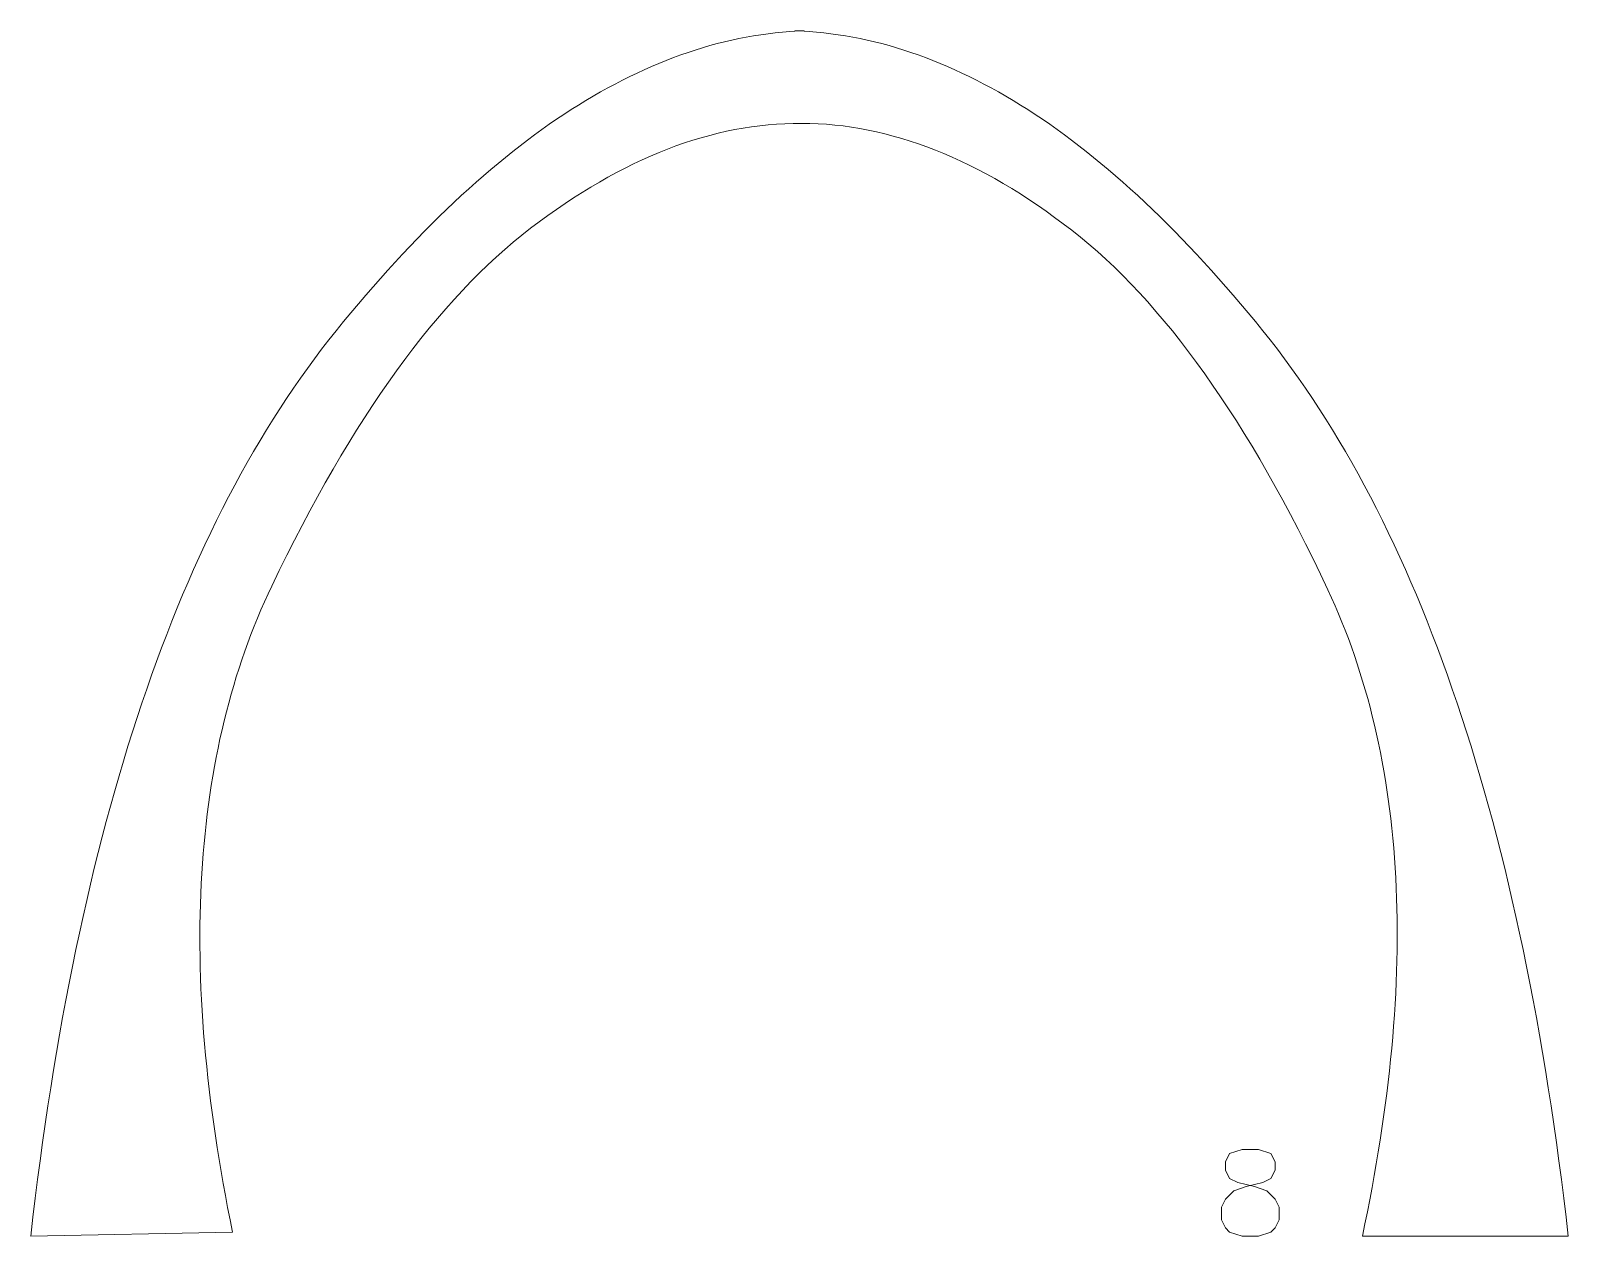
# Model space of a CAD drawing. Extents: x 0 to 8043, y -128 to 1090.
# Drawn here: x 726.3 to 875.7, y 3.8 to 121 of the extents above; entities that cross this region are included whole.
import ezdxf

# ---------------------------------------------------------------- set-up
doc = ezdxf.new("R2010")
doc.units = 0
doc.header["$MEASUREMENT"] = 0
doc.layers.get('0').update_dxf_attribs({"linetype": 'CONTINUOUS', "lineweight": 9})

msp = doc.modelspace()

# ---------------------------------------------------------------- linework, layer by layer
for points in [[(801.4598, 120.90792), (801.93608, 120.87824), (802.64113, 120.82084), (803.34637, 120.74994), (804.0518, 120.66555), (804.75742, 120.56767), (805.46322, 120.45629), (806.16921, 120.33142), (806.87538, 120.19306), (807.58175, 120.0412), (808.2883, 119.87586), (808.99504, 119.69702), (809.70196, 119.50468), (810.40907, 119.29886), (811.11637, 119.07954), (811.82386, 118.84673), (812.53153, 118.60042), (813.23939, 118.34063), (813.94744, 118.06734), (814.65567, 117.78056), (815.36409, 117.48028), (816.0727, 117.16651), (816.7815, 116.83925), (817.49048, 116.4985), (818.19965, 116.14425), (818.90901, 115.77652), (819.61855, 115.39528), (820.32828, 115.00056), (821.0382, 114.59234), (821.7483, 114.17063), (822.45859, 113.73543), (823.16907, 113.28674), (823.87974, 112.82455), (824.59059, 112.34887), (825.30163, 111.8597), (826.01286, 111.35703), (826.72427, 110.84087), (827.43588, 110.31122), (828.14766, 109.76807), (828.85964, 109.21144), (829.5718, 108.64131), (830.28415, 108.05768), (830.99669, 107.46057), (831.70941, 106.84996), (832.42232, 106.22586), (833.13542, 105.58827), (833.84871, 104.93718), (834.56218, 104.2726), (835.27584, 103.59453), (835.98968, 102.90297), (836.70372, 102.19791), (837.41794, 101.47936), (838.13234, 100.74732), (838.84694, 100.00178), (839.56172, 99.24275), (840.27669, 98.47023), (840.99184, 97.68422), (841.70719, 96.88471), (842.42272, 96.07171), (843.13843, 95.24522), (843.85434, 94.40523), (844.57043, 93.55176), (845.28671, 92.68479), (846.00317, 91.80432), (846.71578, 90.90949), (847.42049, 89.99942), (848.11729, 89.07411), (848.8062, 88.13355), (849.4872, 87.17775), (850.16031, 86.20671), (850.82551, 85.22042), (851.48281, 84.2189), (852.13222, 83.20213), (852.77372, 82.17011), (853.40732, 81.12286), (854.03302, 80.06036), (854.65082, 78.98262), (855.26072, 77.88964), (855.86272, 76.78142), (856.45682, 75.65795), (857.04301, 74.51924), (857.62131, 73.36529), (858.1917, 72.19609), (858.7542, 71.01166), (859.30879, 69.81198), (859.85549, 68.59705), (860.39428, 67.36689), (860.92517, 66.12148), (861.44817, 64.86083), (861.96326, 63.58494), (862.47045, 62.29381), (862.96974, 60.98743), (863.46113, 59.66581), (863.94462, 58.32895), (864.4202, 56.97685), (864.88789, 55.6095), (865.34768, 54.22691), (865.79956, 52.82908), (866.24355, 51.416), (866.67964, 49.98769), (867.10782, 48.54413), (867.5281, 47.08533), (867.94049, 45.61128), (868.34497, 44.122), (868.74155, 42.61747), (869.13023, 41.0977), (869.51101, 39.56268), (869.88389, 38.01242), (870.24887, 36.44693), (870.60595, 34.86618), (870.95513, 33.2702), (871.2964, 31.65897), (871.62978, 30.0325), (871.95526, 28.39079), (872.27283, 26.73384), (872.5825, 25.06164), (872.88428, 23.3742), (873.17815, 21.67152), (873.46412, 19.9536), (873.7422, 18.22043), (874.01237, 16.47202), (874.27464, 14.70837), (874.52901, 12.92948), (874.77548, 11.13534), (875.01405, 9.32596), (875.24471, 7.50134), (875.46748, 5.66148), (875.68235, 3.80637), (855.67728, 3.80613), (855.92752, 4.99788), (856.16815, 6.18295), (856.39918, 7.36134), (856.62061, 8.53305), (856.83244, 9.69807), (857.03466, 10.85642), (857.22728, 12.00808), (857.4103, 13.15307), (857.58371, 14.29137), (857.74752, 15.423), (857.90173, 16.54794), (858.04633, 17.6662), (858.18134, 18.77778), (858.30674, 19.88268), (858.42253, 20.9809), (858.52873, 22.07244), (858.62532, 23.1573), (858.71231, 24.23548), (858.78969, 25.30697), (858.85748, 26.37179), (858.91566, 27.42992), (858.96423, 28.48138), (859.00321, 29.52615), (859.03258, 30.56425), (859.05235, 31.59566), (859.06251, 32.62039), (859.06308, 33.63844), (859.05404, 34.64982), (859.0354, 35.65451), (859.00715, 36.65252), (858.9693, 37.64384), (858.92185, 38.62849), (858.8648, 39.60646), (858.79814, 40.57775), (858.72188, 41.54235), (858.63602, 42.50028), (858.54056, 43.45152), (858.43549, 44.39609), (858.32082, 45.33397), (858.19655, 46.26517), (858.06267, 47.18969), (857.91919, 48.10754), (857.76611, 49.0187), (857.60343, 49.92318), (857.43114, 50.82098), (857.24925, 51.71209), (857.05776, 52.59653), (856.85666, 53.47429), (856.64597, 54.34537), (856.42566, 55.20976), (856.19576, 56.06748), (855.95625, 56.91851), (855.70714, 57.76287), (855.44843, 58.60054), (855.18012, 59.43153), (854.9022, 60.25584), (854.61468, 61.07347), (854.31756, 61.88442), (854.01083, 62.68869), (853.6945, 63.48628), (853.36857, 64.27719), (853.03303, 65.06142), (852.6879, 65.83897), (852.33316, 66.60983), (851.61224, 68.13105), (850.88767, 69.62458), (850.15944, 71.09044), (849.42756, 72.52862), (848.69201, 73.93913), (847.9528, 75.32195), (847.20994, 76.6771), (846.46342, 78.00457), (845.71324, 79.30436), (844.9594, 80.57648), (844.20191, 81.82091), (843.44075, 83.03767), (842.67594, 84.22675), (841.90747, 85.38815), (841.13534, 86.52188), (840.35955, 87.62792), (839.5801, 88.70629), (838.797, 89.75698), (838.01024, 90.78), (837.21982, 91.77533), (836.42574, 92.74299), (835.628, 93.68297), (834.8266, 94.59527), (834.02155, 95.4799), (833.21283, 96.33684), (832.40046, 97.16611), (831.58443, 97.9677), (830.76475, 98.74161), (829.9414, 99.48785), (829.11439, 100.20641), (828.28373, 100.89729), (827.44941, 101.56049), (826.61375, 102.1997), (825.77906, 102.81863), (824.94536, 103.41726), (824.11262, 103.9956), (823.28087, 104.55364), (822.45009, 105.0914), (821.62029, 105.60886), (820.79147, 106.10602), (819.96362, 106.5829), (819.13675, 107.03948), (818.31085, 107.47577), (817.48594, 107.89177), (816.662, 108.28748), (815.83903, 108.66289), (815.01705, 109.01801), (814.19604, 109.35284), (813.376, 109.66737), (812.55695, 109.96161), (811.73887, 110.23556), (810.92177, 110.48922), (810.10564, 110.72258), (809.29049, 110.93566), (808.47632, 111.12844), (807.66312, 111.30092), (806.85091, 111.45312), (806.03966, 111.58502), (805.2294, 111.69663), (804.42011, 111.78794), (803.6118, 111.85897), (802.80447, 111.9097), (801.99811, 111.94014), (801.19273, 111.95029), (800.38729, 111.9461), (799.58073, 111.92164), (798.77304, 111.87689), (797.96423, 111.81185), (797.15429, 111.72653), (796.34322, 111.62093), (795.53102, 111.49504), (794.7177, 111.34886), (793.90325, 111.1824), (793.08767, 110.99566), (792.27097, 110.78863), (791.45313, 110.56132), (790.63417, 110.31372), (789.81409, 110.04584), (788.99288, 109.75767), (788.17054, 109.44921), (787.34707, 109.12048), (786.52247, 108.77145), (785.69675, 108.40215), (784.8699, 108.01256), (784.04193, 107.60268), (783.21283, 107.17252), (782.3826, 106.72207), (781.55124, 106.25134), (780.71876, 105.76032), (779.88515, 105.24902), (779.05041, 104.71744), (778.21454, 104.16557), (777.37755, 103.59341), (776.53943, 103.00097), (775.70019, 102.38825), (774.85981, 101.75524), (774.0206, 101.09824), (773.18485, 100.41353), (772.35254, 99.70112), (771.52369, 98.961), (770.69829, 98.19318), (769.87635, 97.39765), (769.05786, 96.57442), (768.24282, 95.72349), (767.43124, 94.84485), (766.62311, 93.93851), (765.81843, 93.00447), (765.0172, 92.04272), (764.21943, 91.05326), (763.42511, 90.03611), (762.63425, 88.99124), (761.84684, 87.91868), (761.06288, 86.81841), (760.28237, 85.69043), (759.50532, 84.53475), (758.73172, 83.35137), (757.96158, 82.14028), (757.19488, 80.90149), (756.43165, 79.63499), (755.67186, 78.34079), (754.91553, 77.01889), (754.16265, 75.66928), (753.41322, 74.29197), (752.66725, 72.88695), (751.92473, 71.45423), (751.18566, 69.99381), (750.45005, 68.50568), (749.71789, 66.98984), (749.35745, 66.22162), (749.00656, 65.44666), (748.66523, 64.66493), (748.33345, 63.87646), (748.01122, 63.08124), (747.69855, 62.27926), (747.39543, 61.47053), (747.10186, 60.65505), (746.81784, 59.83282), (746.54338, 59.00384), (746.27847, 58.16811), (746.02312, 57.32562), (745.77731, 56.47638), (745.54106, 55.6204), (745.31437, 54.75765), (745.09722, 53.88816), (744.88963, 53.01192), (744.69159, 52.12892), (744.50311, 51.23918), (744.32418, 50.34268), (744.1548, 49.43943), (743.99497, 48.52943), (743.8447, 47.61267), (743.70398, 46.68917), (743.57281, 45.75891), (743.4512, 44.8219), (743.33914, 43.87814), (743.23663, 42.92763), (743.14368, 41.97037), (743.06028, 41.00635), (742.98643, 40.03559), (742.92213, 39.05807), (742.86739, 38.0738), (742.8222, 37.08278), (742.78657, 36.085), (742.76048, 35.08048), (742.74395, 34.0692), (742.73698, 33.05118), (742.73955, 32.0264), (742.75168, 30.99486), (742.77337, 29.95658), (742.8046, 28.91155), (742.84539, 27.85976), (742.89573, 26.80122), (742.95563, 25.73594), (743.02507, 24.66389), (743.10407, 23.5851), (743.19263, 22.49956), (743.29074, 21.40726), (743.3984, 20.30821), (743.51561, 19.20242), (743.64237, 18.08987), (743.77869, 16.97056), (743.92457, 15.84451), (744.07999, 14.7117), (744.24497, 13.57215), (744.4195, 12.42584), (744.60358, 11.27278), (744.79722, 10.11297), (745.00041, 8.9464), (745.21316, 7.77309), (745.43545, 6.59302), (745.6673, 5.4062), (745.90871, 4.21263), (726.30531, 3.80637), (726.52018, 5.66148), (726.74294, 7.50134), (726.97361, 9.32596), (727.21218, 11.13534), (727.45865, 12.92948), (727.71302, 14.70837), (727.97529, 16.47202), (728.24546, 18.22043), (728.52353, 19.9536), (728.8095, 21.67152), (729.10338, 23.3742), (729.40515, 25.06164), (729.71483, 26.73384), (730.0324, 28.39079), (730.35788, 30.0325), (730.69125, 31.65897), (731.03253, 33.2702), (731.38171, 34.86618), (731.73879, 36.44693), (732.10377, 38.01242), (732.47665, 39.56268), (732.85743, 41.0977), (733.24611, 42.61747), (733.64269, 44.122), (734.04717, 45.61128), (734.45955, 47.08533), (734.87984, 48.54413), (735.30802, 49.98769), (735.74411, 51.416), (736.18809, 52.82908), (736.63998, 54.22691), (737.09976, 55.6095), (737.56745, 56.97685), (738.04304, 58.32895), (738.52653, 59.66581), (739.01792, 60.98743), (739.51721, 62.29381), (740.0244, 63.58494), (740.53949, 64.86083), (741.06248, 66.12148), (741.59337, 67.36689), (742.13217, 68.59705), (742.67886, 69.81198), (743.23346, 71.01166), (743.79595, 72.19609), (744.36635, 73.36529), (744.94464, 74.51924), (745.53084, 75.65795), (746.12494, 76.78142), (746.72694, 77.88964), (747.33684, 78.98262), (747.95464, 80.06036), (748.58034, 81.12286), (749.21394, 82.17011), (749.85544, 83.20213), (750.50484, 84.2189), (751.16215, 85.22042), (751.82735, 86.20671), (752.50045, 87.17775), (753.18146, 88.13355), (753.87036, 89.07411), (754.56717, 89.99942), (755.27188, 90.90949), (755.98448, 91.80432), (756.70095, 92.68479), (757.41723, 93.55176), (758.13332, 94.40523), (758.84922, 95.24522), (759.56494, 96.07171), (760.28047, 96.88471), (760.99581, 97.68422), (761.71097, 98.47023), (762.42594, 99.24275), (763.14072, 100.00178), (763.85531, 100.74732), (764.56972, 101.47936), (765.28394, 102.19791), (765.99797, 102.90297), (766.71182, 103.59453), (767.42548, 104.2726), (768.13895, 104.93718), (768.85223, 105.58827), (769.56533, 106.22586), (770.27824, 106.84996), (770.99097, 107.46057), (771.7035, 108.05768), (772.41585, 108.64131), (773.12802, 109.21144), (773.83999, 109.76807), (774.55178, 110.31122), (775.26338, 110.84087), (775.9748, 111.35703), (776.68602, 111.8597), (777.39706, 112.34887), (778.10792, 112.82455), (778.81858, 113.28674), (779.52906, 113.73543), (780.23935, 114.17063), (780.94946, 114.59234), (781.65938, 115.00056), (782.36911, 115.39528), (783.07865, 115.77652), (783.78801, 116.14425), (784.49718, 116.4985), (785.20616, 116.83925), (785.91495, 117.16651), (786.62356, 117.48028), (787.33198, 117.78056), (788.04022, 118.06734), (788.74827, 118.34063), (789.45613, 118.60042), (790.1638, 118.84673), (790.87129, 119.07954), (791.57858, 119.29886), (792.2857, 119.50468), (792.99262, 119.69702), (793.69936, 119.87586), (794.40591, 120.0412), (795.11227, 120.19306), (795.81845, 120.33142), (796.52444, 120.45629), (797.23024, 120.56767), (797.93586, 120.66555), (798.64128, 120.74994), (799.34653, 120.82084), (800.05158, 120.87824), (800.52983, 120.90804), (800.52653, 120.95258), (800.99383, 120.9324), (801.46113, 120.95258)], [(843.98698, 3.80613), (845.59453, 3.80613), (846.8002, 4.20802), (847.20208, 4.60991), (847.60397, 5.41368), (847.60397, 6.61935), (847.20208, 7.42312), (846.39831, 8.2269), (845.19264, 8.62879), (843.58509, 9.03068), (842.78132, 9.43256), (842.37943, 10.23634), (842.37943, 11.04012), (842.78132, 11.84389), (843.98698, 12.24578), (845.59453, 12.24578), (846.8002, 11.84389), (847.20208, 11.04012), (847.20208, 10.23634), (846.8002, 9.43256), (845.99642, 9.03068), (844.38887, 8.62879), (843.1832, 8.2269), (842.37943, 7.42312), (841.97754, 6.61935), (841.97754, 5.41368), (842.37943, 4.60991), (842.78132, 4.20802)]]:
    msp.add_lwpolyline(points, close=True)

doc.saveas('drawing.dxf')
